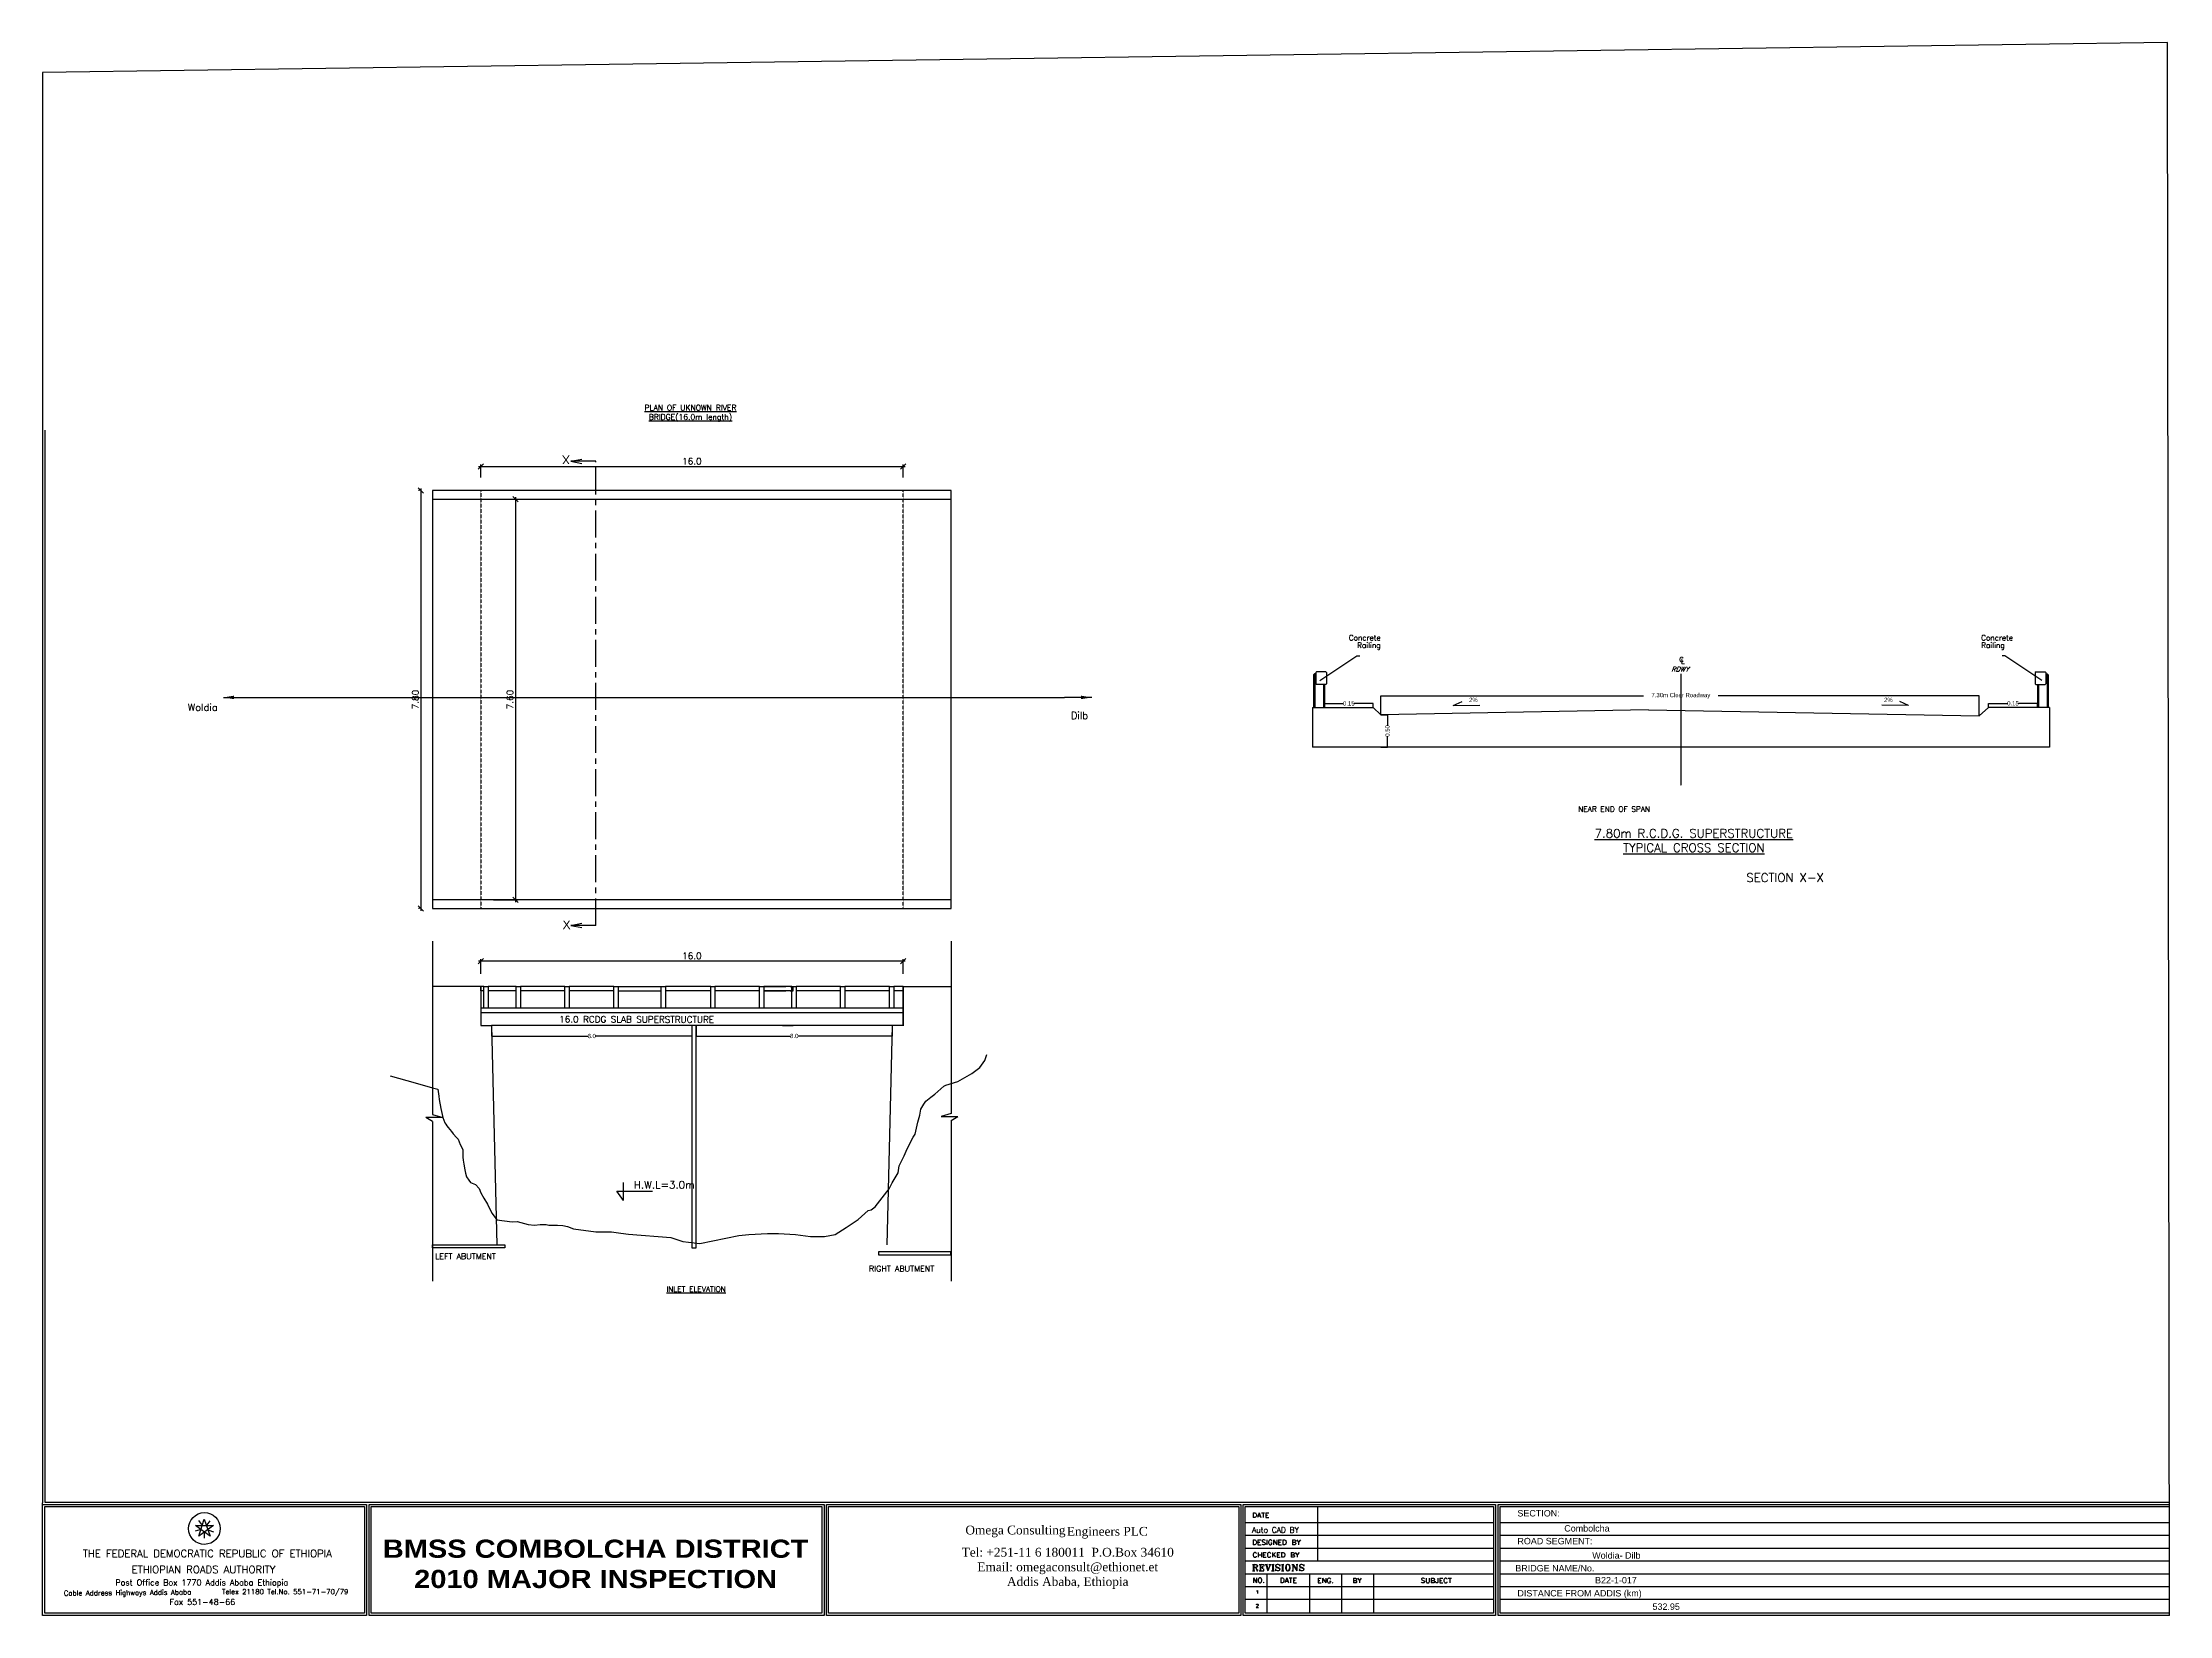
# Model space of a CAD drawing. Header units: inches. Extents: x 18 to 98726, y 4 to 73009.
import ezdxf
from ezdxf.enums import TextEntityAlignment as Align

# ---------------------------------------------------------------- set-up
doc = ezdxf.new("R2010")
doc.units = ezdxf.units.IN
doc.header["$MEASUREMENT"] = 0
doc.linetypes.add('CENTER', pattern=[2, 1.25, -0.25, 0.25, -0.25])
doc.linetypes.add('DASHED', pattern=[0.75, 0.5, -0.25])
for name, color, linetype in [('-25', 7, 'Continuous'), ('Conc surface', 2, 'Continuous'), ('CONCRETE', 2, 'Continuous'), ('Dim', 9, 'Continuous'), ('divsion', 3, 'Continuous'), ('Mas surface', 4, 'Continuous'), ('MISCELANEOUS', 7, 'Continuous'), ('Text', 3, 'Continuous'), ('TITLE BLOCK', 7, 'Continuous'), ('WALL', 2, 'Continuous')]:
    doc.layers.add(name, color=color, linetype=linetype)
doc.styles.add('30', font='ROMANT.SHX', dxfattribs={"height": 4})
doc.styles.add('50', font='romanc.shx')
doc.styles.add('ARIAL', font='arial.ttf', dxfattribs={"height": 15})
doc.styles.add('Logo', font='')
doc.styles.add('SIM_E25', font='simplex.shx')
doc.styles.add('T-25-100', font='romans.shx', dxfattribs={"height": 0.25})
doc.styles.add('Text100-2.25', font='romans.shx')
doc.styles.add('Text200-2.25', font='romans.shx')
doc.styles.add('Text200-3.0', font='romanc.shx')
doc.styles.add('Text50-2.0', font='romans.shx')
doc.styles.add('TIM2_5', font='times.ttf', dxfattribs={"height": 0.3})
doc.styles.get('Logo').set_extended_font_data('Arial Black')
doc.dimstyles.new('Dim100', dxfattribs={"dimtxt": 300, "dimasz": 250, "dimexe": 100, "dimexo": 600, "dimgap": 100, "dimtad": 1, "dimdec": 0, "dimzin": 0, "dimdsep": 46, "dimtxsty": 'Text100-2.25', "dimblk": 'OBLIQUE', "dimcen": 100, "dimdle": 100, "dimclrd": 256, "dimclre": 256, "dimclrt": 3, "dimadec": 0, "dimazin": 0, "dimtfac": 1, "dimtdec": 0, "dimtofl": 0, "dimtmove": 0, "dimatfit": 3, "dimfxl": 1, "dimtolj": 1, "dimtzin": 0, "dimarcsym": 0})
doc.dimstyles.new('Dim50', dxfattribs={"dimtxt": 300, "dimasz": 150, "dimexe": 150, "dimexo": 150, "dimgap": 75, "dimtad": 1, "dimdec": 0, "dimlfac": 0.5, "dimzin": 0, "dimdsep": 46, "dimtxsty": 'Text50-2.0', "dimblk": 'OBLIQUE', "dimcen": 100, "dimdle": 150, "dimclrd": 256, "dimclre": 256, "dimclrt": 3, "dimadec": 0, "dimazin": 0, "dimtfac": 1, "dimtdec": 0, "dimtofl": 0, "dimtmove": 0, "dimatfit": 3, "dimfxl": 1, "dimtolj": 1, "dimtzin": 0, "dimarcsym": 0})
doc.dimstyles.get("Standard").update_dxf_attribs({"dimtxt": 200, "dimasz": 0.18, "dimexe": 0.18, "dimexo": 0.0625, "dimgap": 0.09, "dimtad": 0, "dimdec": 4, "dimzin": 0, "dimdsep": 46, "dimtxsty": 'Standard', "dimcen": 0.09, "dimadec": 0, "dimazin": 0, "dimtfac": 1, "dimtdec": 4, "dimtofl": 0, "dimtmove": 0, "dimatfit": 3, "dimfxl": 1, "dimtolj": 1, "dimtzin": 0, "dimarcsym": 0})

msp = doc.modelspace()

# ---------------------------------------------------------------- texts
at = {"layer": '-25', "color": 7, "style": 'TIM2_5'}
for s, p in [('Omega Consulting', (42847.08671, 3764.57172)), ('Engineers PLC', (47554.53536, 3705.53946))]:
    msp.add_text(s, height=408.7255509, dxfattribs=at).set_placement(p)
at = {"layer": '-25', "color": 7, "insert": (47596.24094, 3143.68627), "char_height": 408.7255509, "width": 9736.0049472, "attachment_point": 2, "style": 'TIM2_5'}
msp.add_mtext('Tel: +251-11 6 180011  P.O.Box 34610\\PEmail: omegaconsult@ethionet.et \\PAddis Ababa, Ethiopia', dxfattribs=at)
at = {"style": 'ARIAL'}
for s, height, p in [('SECTION:', 297.335358, (68465.12415, 4598.46557)), ('Combolcha', 297.335358, (70640.5167, 3898.01301)), ('ROAD SEGMENT:', 297.3353577, (68465.12415, 3307.78247)), ('BRIDGE NAME/No.', 297.3353577, (68368.6386, 2046.84746)), ('Woldia- Dilb', 297.3353577, (71937.35917, 2641.18022)), ('DISTANCE FROM ADDIS (km)', 297.3353577, (68465.12415, 886.81575)), ('B22-1-017', 297.335358, (72067.84449, 1490.80245)), ('532.95', 297.335358, (74733.45713, 263.95657))]:
    msp.add_text(s, height=height, dxfattribs=at).set_placement(p)
at = {"char_height": 200, "width": 939.5131457}
for insert, attachment_point in [((66222.92207, 42601.12876), 1), ((85881.28172, 42601.12876), 3)]:
    msp.add_mtext('2%', dxfattribs=dict(at, insert=insert, attachment_point=attachment_point))
at = {"layer": 'Dim', "color": 3, "insert": (27590.29232, 27669.14148), "char_height": 300, "attachment_point": 5, "rotation": 359.8783838061, "style": 'Text200-2.25'}
msp.add_mtext('16.0 RCDG SLAB SUPERSTRUCTURE', dxfattribs=at)
at = {"layer": 'divsion', "style": '30', "width": 1}
for s, p in [('THE FEDERAL DEMOCRATIC REPUBLIC OF ETHIOPIA', (7668.41584, 2878.28808)), ('ETHIOPIAN ROADS AUTHORITY', (7488.83989, 2135.86928))]:
    msp.add_text(s, height=343.6965625, dxfattribs=at).set_placement(p, align=Align.MIDDLE)
at = {"layer": 'divsion', "color": 3, "style": '50', "oblique": 360, "width": 1}
msp.add_text('Cable Address Highways Addis Ababa', height=235.160806, rotation=0.5000018067, dxfattribs=at).set_placement((3963.82238, 1030.53951), align=Align.MIDDLE)
msp.add_text('Post Office Box 1770 Addis Ababa Ethiopia', height=271.3393915, dxfattribs=at).set_placement((7408.54591, 1496.14074), align=Align.MIDDLE)
at = {"layer": 'divsion', "color": 3, "style": '50', "width": 1}
for s, height, p in [('Telex 21180 Tel.No. 551-71-70/79', 235.160806, (11279.24002, 1089.74207)), ('Fax 551-48-66', 271.3393915, (7436.40841, 630.69117))]:
    msp.add_text(s, height=height, dxfattribs=at).set_placement(p, align=Align.MIDDLE)
at = {"layer": 'Text', "style": 'SIM_E25'}
for s, p in [('C', (75980.78477, 44260.2446)), ('L', (76060.13965, 44176.85526))]:
    msp.add_text(s, height=225, dxfattribs=at).set_placement(p)
at = {"layer": 'Text', "style": 'SIM_E25', "oblique": 20}
msp.add_text('RDWY', height=225, dxfattribs=at).set_placement((75602.00894, 43810.72909))
at = {"layer": 'Text', "color": 3}
for s, height, style, p in [('Woldia', 335.3805, 'Text200-3.0', (6756.66944, 41985.8783)), ('Dilb', 335.3805, 'Text200-3.0', (47737.59826, 41606.28366, 0)), ('LEFT ABUTMENT', 270, 'Text100-2.25', (18233.68411, 16539.98669)), ('RIGHT ABUTMENT', 270, 'Text100-2.25', (38369.61289, 15965.59297))]:
    msp.add_text(s, height=height, dxfattribs=dict(at, style=style)).set_placement(p)
at = {"layer": 'Text', "color": 3, "attachment_point": 2, "style": 'Text200-2.25'}
for s, insert, char_height, width in [('{\\H0.6453x;\\LPLAN OF UKNOWN RIVER \\PBRIDGE(16.0m length)}', (30087.86336, 56189.61869), 400, 9733.5944719), ('{\\Fromanc|c0;NEAR END OF SPAN}', (72953.73113, 37555.78595), 250, 11086.9563408), ('{\\Fromanc|c0;\\L7.80m R.C.D.G. SUPERSTRUCTURE\\PTYPICAL CROSS SECTION}', (76652.80973, 36503.50431), 400, 13050.0823387), ('{\\Fromanc|c0;SECTION X-X}', (80888.97647, 34450.77515), 400, 11086.9563408), ('{\\fArial|b0|i0|c0|p34;X}', (24337.79399, 32255.12869), 400, 8803.2697588), ('H.W.L=3.0m', (28873.13024, 20164.59374, 0), 350, 4941.7983673), ('{\\H0.625x;\\LINLET ELEVATION\\P\\H0.8x;\\l  }', (30349.69587, 15277.22958), 400, 9851.0003365)]:
    msp.add_mtext(s, dxfattribs=dict(at, insert=insert, char_height=char_height, width=width))
at = {"layer": 'Text', "color": 3, "extrusion": (0, 0, -1), "insert": (24307.59047, 53446.29861), "char_height": 400, "width": 8803.2697588, "attachment_point": 2, "text_direction": (1, 0, 0), "style": 'Text200-2.25'}
msp.add_mtext('{\\fArial|b0|i0|c0|p34;X}', dxfattribs=at)
at = {"layer": 'Text', "char_height": 250, "style": 'SIM_E25'}
for s, insert, attachment_point in [('Concrete', (62117.81819, 45507.31612), 3), ('Concrete', (89986.3856, 45507.31612), 1), ('Railing', (62117.81819, 45158.37404), 3), ('Railing', (89986.3856, 45158.37404), 1)]:
    msp.add_mtext(s, dxfattribs=dict(at, insert=insert, attachment_point=attachment_point))
at = {"layer": 'TITLE BLOCK', "style": 'T-25-100'}
msp.add_text('Auto CAD BY', height=254.3842045, rotation=359.9999999917, dxfattribs=at).set_placement((56150.72918, 3845.61941))
at = {"layer": 'TITLE BLOCK', "color": 5, "insert": (25685.0014, 4928.01536), "char_height": 842.4501801, "width": 63869.7437933, "attachment_point": 2, "style": 'Logo'}
msp.add_mtext('\\PBMSS COMBOLCHA DISTRICT\\P2010 MAJOR INSPECTION \\P ', dxfattribs=at)

# ---------------------------------------------------------------- blocks, each defined once
blk = doc.blocks.new('_Oblique')
at = {"color": 0, "lineweight": -2}
blk.add_line((-0.5, -0.5), (0.5, 0.5), dxfattribs=at)
blk = doc.blocks.new('*D21')
at = {"layer": 'Defpoints', "color": 0, "ltscale": 10}
for p in [(20354, 30367), (20354, 29189, 0), (39954, 29189, 0)]:
    blk.add_point(p, dxfattribs=at)
at = {"layer": 'Dim', "lineweight": -2, "ltscale": 10}
for p, q in [((40054, 30367), (20254, 30367)), ((20354, 29789), (20354, 30467)), ((39954, 29789), (39954, 30467))]:
    blk.add_line(p, q, dxfattribs=at)
at = {"layer": 'Dim', "lineweight": -2, "ltscale": 10, "xscale": 250, "yscale": 250, "zscale": 250, "rotation": 180}
blk.add_blockref('_Oblique', (20354, 30367), dxfattribs=at)
at = {"layer": 'Dim', "lineweight": -2, "ltscale": 10, "xscale": 250, "yscale": 250, "zscale": 250}
blk.add_blockref('_Oblique', (39954, 30367), dxfattribs=at)
at = {"layer": 'Dim', "color": 3, "ltscale": 10, "insert": (30154, 30617), "char_height": 300, "attachment_point": 5, "style": 'Text100-2.25'}
blk.add_mtext('\\A1;16.0', dxfattribs=at)
blk = doc.blocks.new('*D12')
at = {"layer": 'Defpoints', "color": 0, "ltscale": 10}
for p in [(39954, 53325), (20354, 52213), (39954, 52215, 0)]:
    blk.add_point(p, dxfattribs=at)
at = {"layer": 'Dim', "lineweight": -2, "ltscale": 10}
for p, q in [((20254, 53325), (40054, 53325)), ((20354, 52813), (20354, 53425)), ((39954, 52815), (39954, 53425))]:
    blk.add_line(p, q, dxfattribs=at)
at = {"layer": 'Dim', "lineweight": -2, "ltscale": 10, "xscale": 250, "yscale": 250, "zscale": 250, "rotation": 180}
blk.add_blockref('_Oblique', (20354, 53325), dxfattribs=at)
at = {"layer": 'Dim', "lineweight": -2, "ltscale": 10, "xscale": 250, "yscale": 250, "zscale": 250}
blk.add_blockref('_Oblique', (39954, 53325), dxfattribs=at)
at = {"layer": 'Dim', "color": 3, "ltscale": 10, "insert": (30154, 53575), "char_height": 300, "attachment_point": 5, "style": 'Text100-2.25'}
blk.add_mtext('\\A1;16.0', dxfattribs=at)
blk = doc.blocks.new('*D13')
at = {"layer": 'Defpoints', "color": 0, "ltscale": 10}
for p in [(20354, 51813), (20354, 33213), (21962, 33213)]:
    blk.add_point(p, dxfattribs=at)
at = {"layer": 'Dim', "lineweight": -2, "ltscale": 10}
for p, q in [((20954, 51813), (22062, 51813)), ((21962, 51913), (21962, 33113)), ((20954, 33213), (22062, 33213))]:
    blk.add_line(p, q, dxfattribs=at)
at = {"layer": 'Dim', "lineweight": -2, "ltscale": 10, "xscale": 250, "yscale": 250, "zscale": 250}
for p, rotation in [((21962, 51813), 90), ((21962, 33213), 270)]:
    blk.add_blockref('_Oblique', p, dxfattribs=dict(at, rotation=rotation))
at = {"layer": 'Dim', "color": 3, "ltscale": 10, "insert": (21712, 42513), "char_height": 300, "attachment_point": 5, "rotation": 90, "style": 'Text100-2.25'}
blk.add_mtext('\\A1;7.60', dxfattribs=at)
blk = doc.blocks.new('*D14')
at = {"layer": 'Defpoints', "color": 0, "ltscale": 10}
for p in [(18115, 52213), (17570, 32813), (18115, 32813, 0)]:
    blk.add_point(p, dxfattribs=at)
at = {"layer": 'Dim', "lineweight": -2, "ltscale": 10}
for p, q in [((17515, 52213), (17470, 52213)), ((17570, 52313), (17570, 32713)), ((17515, 32813), (17470, 32813))]:
    blk.add_line(p, q, dxfattribs=at)
at = {"layer": 'Dim', "lineweight": -2, "ltscale": 10, "xscale": 250, "yscale": 250, "zscale": 250}
for p, rotation in [((17570, 52213), 90), ((17570, 32813), 270)]:
    blk.add_blockref('_Oblique', p, dxfattribs=dict(at, rotation=rotation))
at = {"layer": 'Dim', "color": 3, "ltscale": 10, "insert": (17320, 42513), "char_height": 300, "attachment_point": 5, "rotation": 90, "style": 'Text100-2.25'}
blk.add_mtext('\\A1;7.80', dxfattribs=at)
blk = doc.blocks.new('*D15')
at = {"color": 0, "lineweight": -2}
for p, q in [((20854, 27385), (20854, 26896)), ((20854, 26897), (25321, 26897)), ((30154, 26897), (25688, 26897)), ((30154, 27385), (30154, 26896))]:
    blk.add_line(p, q, dxfattribs=at)
at = {"color": 0}
for points in [[(20854, 26897), (20854, 26897), (20854, 26897)], [(30154, 26897), (30154, 26897), (30154, 26897)]]:
    blk.add_solid(points, dxfattribs=at)
at = {"layer": 'Defpoints', "color": 0}
for p in [(20854, 27385), (30154, 27385), (30154, 26897)]:
    blk.add_point(p, dxfattribs=at)
at = {"color": 0, "insert": (25504, 26897), "char_height": 200, "attachment_point": 5}
blk.add_mtext('\\A1;8.0', dxfattribs=at)
blk = doc.blocks.new('*D16')
at = {"color": 0, "lineweight": -2}
for p, q in [((30354, 27385), (30354, 26898)), ((30354, 26898), (34721, 26898)), ((39454, 26898), (35088, 26898)), ((39454, 27385), (39454, 26898))]:
    blk.add_line(p, q, dxfattribs=at)
at = {"color": 0}
for points in [[(30354, 26898), (30354, 26898), (30354, 26898)], [(39454, 26898), (39454, 26898), (39454, 26898)]]:
    blk.add_solid(points, dxfattribs=at)
at = {"layer": 'Defpoints', "color": 0}
for p in [(30354, 27385), (39454, 27385, 0), (39454, 26898)]:
    blk.add_point(p, dxfattribs=at)
at = {"color": 0, "insert": (34904, 26898), "char_height": 200, "attachment_point": 5}
blk.add_mtext('\\A1;8.0', dxfattribs=at)
blk = doc.blocks.new('*D17')
at = {"color": 0, "lineweight": -2}
for p, q in [((62120, 41808), (62120, 42693)), ((62120, 42693), (74319, 42693)), ((89896, 42693), (77786, 42693)), ((89897, 41754), (89897, 42693))]:
    blk.add_line(p, q, dxfattribs=at)
at = {"color": 0}
for points in [[(62120, 42693), (62120, 42693), (62120, 42693)], [(89896, 42693), (89896, 42693), (89897, 42693)]]:
    blk.add_solid(points, dxfattribs=at)
at = {"layer": 'Defpoints', "color": 0}
for p in [(89897, 42693), (62120, 41808), (89897, 41754)]:
    blk.add_point(p, dxfattribs=at)
at = {"color": 0, "insert": (76052, 42693), "char_height": 200, "attachment_point": 5}
blk.add_mtext('\\A1;7.30m Clear Roadway', dxfattribs=at)
blk = doc.blocks.new('*D18')
at = {"color": 0, "lineweight": -2}
for p, q in [((62120, 41808), (62431, 41808)), ((62431, 41807), (62431, 41326)), ((62431, 40311), (62431, 40792)), ((62120, 40311), (62431, 40311))]:
    blk.add_line(p, q, dxfattribs=at)
at = {"color": 0}
for points in [[(62431, 41807), (62431, 41807), (62431, 41808)], [(62431, 40311), (62431, 40311), (62431, 40311)]]:
    blk.add_solid(points, dxfattribs=at)
at = {"layer": 'Defpoints', "color": 0}
for p in [(62120, 41808), (62120, 40311), (62431, 40311)]:
    blk.add_point(p, dxfattribs=at)
at = {"color": 0, "insert": (62431, 41059), "char_height": 200, "attachment_point": 5, "rotation": 90}
blk.add_mtext('\\A1;0.50', dxfattribs=at)
blk = doc.blocks.new('*D19')
at = {"color": 0, "lineweight": -2}
for p, q in [((59508, 42152), (59508, 42335)), ((59509, 42335), (60391, 42335)), ((61774, 42335), (60892, 42335)), ((61775, 42143), (61775, 42335))]:
    blk.add_line(p, q, dxfattribs=at)
at = {"color": 0}
for points in [[(59509, 42335), (59509, 42335), (59508, 42335)], [(61774, 42335), (61774, 42335), (61775, 42335)]]:
    blk.add_solid(points, dxfattribs=at)
at = {"layer": 'Defpoints', "color": 0}
for p in [(59508, 42152), (61775, 42335), (61775, 42143)]:
    blk.add_point(p, dxfattribs=at)
at = {"color": 0, "insert": (60641, 42335), "char_height": 200, "attachment_point": 5}
blk.add_mtext('\\A1;0.15', dxfattribs=at)
blk = doc.blocks.new('*D20')
at = {"color": 0, "lineweight": -2}
for p, q in [((90330, 42143), (90330, 42338)), ((90330, 42338), (91213, 42338)), ((92596, 42338), (91713, 42338)), ((92596, 42152), (92596, 42338))]:
    blk.add_line(p, q, dxfattribs=at)
at = {"color": 0}
for points in [[(90330, 42338), (90330, 42338), (90330, 42338)], [(92596, 42338), (92596, 42338), (92596, 42338)]]:
    blk.add_solid(points, dxfattribs=at)
at = {"layer": 'Defpoints', "color": 0}
for p in [(90330, 42338), (90330, 42143), (92596, 42152)]:
    blk.add_point(p, dxfattribs=at)
at = {"color": 0, "insert": (91463, 42338), "char_height": 200, "attachment_point": 5}
blk.add_mtext('\\A1;0.15', dxfattribs=at)

# ---------------------------------------------------------------- dimensions: what is measured, and where the dimension line sits
for base, p1, p2, text, picture, middle in [((61774.62119, 42334.76434), (59508.32408, 42152.02401), (61774.62119, 42142.82009), '0.15', '*D19', (60641.47263, 42334.76434)), ((90329.5826, 42338.17625), (92595.87971, 42152.02401), (90329.5826, 42142.82009), '0.15', '*D20', (91462.73116, 42338.17625)), ((30154.2245, 26896.64037), (20854.04162, 27384.92715), (30154.2245, 27384.92715), '8.0', '*D15', (25504.13306, 26896.64037)), ((39454.04162, 26898.13544), (30354.2245, 27384.92715), (39454.04162, 27384.92715, 0), '8.0', '*D16', (34904.13306, 26898.13544))]:
    dim = msp.add_linear_dim(base=base, p1=p1, p2=p2, text=text, dimstyle='Standard')
    dim.commit()
    dim.dimension.update_dxf_attribs({"geometry": picture, "text_midpoint": middle})
dim = msp.add_linear_dim(base=(89896.59025, 42692.5878), p1=(62119.75733, 41807.59493), p2=(89896.59025, 41753.98863), text='7.30m Clear Roadway', dimstyle='Standard')
dim.commit()
dim.dimension.update_dxf_attribs({"geometry": '*D17', "text_midpoint": (76052.1019, 42692.5878), "dimtype": 160})
dim = msp.add_linear_dim(base=(62430.55947, 40310.63967), p1=(62119.75733, 41807.59493), p2=(62119.75733, 40310.63967), angle=90, text='0.50', dimstyle='Standard')
dim.commit()
dim.dimension.update_dxf_attribs({"geometry": '*D18', "text_midpoint": (62430.55947, 41059.1173)})
at = {"layer": 'Dim', "ltscale": 10}
for base, p1, p2, picture, middle in [((39954.04162, 53324.73887), (20354.04162, 52213.12176), (39954.04162, 52214.69624, 0), '*D12', (30154.04162, 53574.73887)), ((20354.04162, 30367.17219, 0), (39954.04162, 29188.81856, 0), (20354.04162, 29188.81815), '*D21', (30154.04162, 30617.17219, 0))]:
    dim = msp.add_linear_dim(base=base, p1=p1, p2=p2, text='16.0', dimstyle='Dim100', dxfattribs=at)
    dim.commit()
    dim.dimension.update_dxf_attribs({"geometry": picture, "text_midpoint": middle})
for base, p1, p2, text, picture, middle in [((17570.14095, 32812.94192), (18115.29757, 52212.94192), (18115.29757, 32812.94192, 0), '7.80', '*D14', (17320.14095, 42512.94192)), ((21961.62299, 33212.94192), (20354.04162, 51812.94192), (20354.04162, 33212.94192), '7.60', '*D13', (21711.62299, 42512.94192))]:
    dim = msp.add_linear_dim(base=base, p1=p1, p2=p2, angle=90, text=text, dimstyle='Dim100', dxfattribs=at)
    dim.commit()
    dim.dimension.update_dxf_attribs({"geometry": picture, "text_midpoint": middle})

# ---------------------------------------------------------------- linework, layer by layer
at = {"color": 6, "linetype": 'DASHED'}
msp.add_line((76052.1019, 43714.52302), (76052.1019, 38528.31854), dxfattribs=at)
at = {"color": 2}
for p, q in [((58952.1019, 42142.82009), (61774.62119, 42142.82009)), ((58952.1019, 42142.75759), (58952.1019, 40310.63967)), ((61774.62119, 42142.82009), (62119.75733, 41807.59493)), ((90329.5826, 42142.82009), (89896.59025, 41753.98863)), ((93152.1019, 42142.82009), (90329.5826, 42142.82009)), ((93152.1019, 42142.82009), (93152.1019, 40310.63967)), ((93152.1019, 40310.63967), (58952.1019, 40310.63967))]:
    msp.add_line(p, q, dxfattribs=at)
for p, q in [((65486.69287, 42233.89575), (65898.98624, 42422.34763)), ((65486.69287, 42233.89575), (66727.29082, 42256.73249)), ((86617.51092, 42233.89575), (85376.91298, 42256.73249)), ((86617.51092, 42233.89575), (86205.21755, 42422.34763))]:
    msp.add_line(p, q)
at = {"color": 1}
for p, q in [((30154.2245, 27384.92715), (30154.2245, 17059.26236)), ((30354.2245, 17059.26236), (30354.2245, 27384.92715)), ((30154.2245, 17059.26236), (30354.2245, 17059.26236))]:
    msp.add_line(p, q, dxfattribs=at)
at = {"layer": 'Conc surface'}
for p, q in [((20492.20504, 29188.81833), (20354.04162, 29188.81815)), ((20354.04162, 28990.83206), (20354.04162, 29188.81815)), ((20492.20504, 28990.83206), (20354.04162, 28990.83206)), ((21992.36089, 29188.81833), (20691.80179, 29188.81833)), ((21992.36089, 28990.83206), (20691.80179, 28990.83206)), ((24259.43882, 29188.81833), (22191.95764, 29188.81833)), ((24259.43882, 28990.83206), (22191.95764, 28990.83206)), ((26525.51674, 29188.81833, 0), (24459.03557, 29188.81833, 0)), ((26525.51674, 28990.83206, 0), (24459.03557, 28990.83206, 0)), ((26725.11349, 29188.81833, 0), (28724.78544, 29188.81833, 0)), ((26725.11349, 28990.83206, 0), (28724.78544, 28990.83206, 0)), ((31024.86337, 29188.81833, 0), (28924.38219, 29188.81833, 0)), ((31024.86337, 28990.83206, 0), (28924.38219, 28990.83206, 0)), ((33291.94129, 29188.81833, 0), (31224.46012, 29188.81833, 0)), ((33291.94129, 28990.83206, 0), (31224.46012, 28990.83206, 0)), ((33286.77891, 29188.81833), (33148.61548, 29188.81815)), ((33286.77891, 28990.83206), (33148.61548, 28990.83206)), ((34786.93476, 29188.81833), (33486.37566, 29188.81833)), ((34786.93476, 28990.83206), (33486.37566, 28990.83206)), ((33491.53804, 29188.81833, 0), (34515.99859, 29188.81833, 0)), ((33491.53804, 28990.83206, 0), (34515.99859, 28990.83206, 0)), ((34715.59534, 29188.81833, 0), (34853.75876, 29188.81815, 0)), ((34715.59534, 28990.83206), (34853.75876, 28990.83206, 0)), ((34853.75876, 28990.83206, 0), (34853.75876, 29188.81815, 0)), ((37054.01268, 29188.81833), (34986.53151, 29188.81833)), ((37054.01268, 28990.83206), (34986.53151, 28990.83206)), ((39320.09061, 29188.81833, 0), (37253.60943, 29188.81833, 0)), ((39320.09061, 28990.83206, 0), (37253.60943, 28990.83206, 0)), ((39954.04162, 29188.81856, 0), (39519.68736, 29188.81833, 0)), ((39954.04162, 28990.83224, 0), (39519.68736, 28990.83224, 0))]:
    msp.add_line(p, q, dxfattribs=at)
at = {"layer": 'Conc surface', "color": 1}
for p, q in [((20354.04162, 27984.77398), (20354.04162, 27384.92715)), ((20354.04162, 27984.77398), (20354.04162, 27384.92715)), ((39954.04162, 27384.92715, 0), (20854.04162, 27384.92715))]:
    msp.add_line(p, q, dxfattribs=at)
at = {"layer": 'Conc surface', "elevation": 0}
for points in [[(20492.20504, 29188.81833), (20691.80179, 29188.81833), (20691.80179, 28184.77398), (20492.20504, 28184.77398)], [(21992.36089, 29188.81833), (22191.95764, 29188.81833), (22191.95764, 28184.77398), (21992.36089, 28184.77398)], [(24259.43882, 29188.81833), (24459.03557, 29188.81833), (24459.03557, 28184.77398), (24259.43882, 28184.77398)], [(26525.51674, 29188.81833), (26725.11349, 29188.81833), (26725.11349, 28184.77398), (26525.51674, 28184.77398)], [(28724.78544, 29188.81833), (28924.38219, 29188.81833), (28924.38219, 28184.77398), (28724.78544, 28184.77398)], [(31024.86337, 29188.81833), (31224.46012, 29188.81833), (31224.46012, 28184.77398), (31024.86337, 28184.77398)], [(33286.77891, 29188.81833), (33486.37566, 29188.81833), (33486.37566, 28184.77398), (33286.77891, 28184.77398)], [(33291.94129, 29188.81833), (33491.53804, 29188.81833), (33491.53804, 28184.77398), (33291.94129, 28184.77398)], [(34786.93476, 29188.81833), (34986.53151, 29188.81833), (34986.53151, 28184.77398), (34786.93476, 28184.77398)], [(37054.01268, 29188.81833), (37253.60943, 29188.81833), (37253.60943, 28184.77398), (37054.01268, 28184.77398)], [(39320.09061, 29188.81833), (39519.68736, 29188.81833), (39519.68736, 28184.77398), (39320.09061, 28184.77398)]]:
    msp.add_lwpolyline(points, close=True, dxfattribs=at)
at = {"layer": 'CONCRETE'}
for q in [(62119.75733, 41807.59493), (89896.59025, 41753.98863)]:
    msp.add_line((74552.1019, 42036.44765), q, dxfattribs=at)
at = {"layer": 'Dim', "color": 1, "ltscale": 10}
for p, q in [((42192.78566, 52214.87609, 0), (18115.29757, 52212.94192)), ((18115.29757, 52212.94192, 0), (18115.29757, 32812.94192, 0)), ((42192.78566, 32812.94192, 0), (42192.78566, 52214.87609, 0)), ((9460.88211, 42612.94192, 0), (47439.58409, 42612.94192, 0)), ((18115.29757, 32812.94192, 0), (42192.78566, 32812.94192, 0)), ((39954.04162, 28184.77398), (20354.04162, 28184.77398)), ((20354.04162, 27984.77398), (39954.04162, 27984.77398))]:
    msp.add_line(p, q, dxfattribs=at)
at = {"layer": 'Dim', "color": 3, "ltscale": 10}
for p, q in [((18115.29757, 51812.94192), (39954.04162, 51812.94192, 0)), ((42192.78566, 33212.94192), (18115.29757, 33212.94192))]:
    msp.add_line(p, q, dxfattribs=at)
at = {"layer": 'Dim', "color": 3, "linetype": 'DASHED', "ltscale": 10}
for p, q in [((20354.04162, 52213.12176), (20354.04162, 32812.94192)), ((39954.04162, 32812.94192, 0), (39954.04162, 52214.69624, 0))]:
    msp.add_line(p, q, dxfattribs=at)
at = {"layer": 'Dim', "ltscale": 10}
for p, q in [((39954.04162, 51812.94192, 0), (42192.78566, 51812.94192)), ((20354.04162, 28184.77398), (20354.04162, 27984.77398)), ((39954.04162, 27984.77398), (39954.04162, 28184.77398))]:
    msp.add_line(p, q, dxfattribs=at)
msp.add_lwpolyline([(16156.40925, 25043.83544), (17304.17549, 24720.88904), (18115.29757, 24492.66403), (18361.57387, 24423.36939), (18403.44472, 24107.29104), (18424.74492, 23946.49815), (18424.74492, 23946.49815), (18500.43916, 23525.98768), (18500.43916, 23525.98768), (18588.52364, 23121.99639), (18588.52364, 23121.99639), (18691.47406, 22871.27674), (18726.98058, 22812.16684), (18782.2125, 22721.5319), (18841.3899, 22650.60008), (18995.25039, 22473.27039), (19074.15359, 22362.93214), (19074.15359, 22362.93214), (19235.90466, 22181.66191), (19302.97222, 22102.84872), (19394.63881, 21863.03341), (19394.63881, 21863.03341), (19519.02416, 21625.84105), (19519.02416, 21625.84105), (19530.33195, 21411.23863), (19530.33195, 21275.70004), (19541.63934, 21128.86674), (19541.63934, 21128.86674), (19564.25493, 20948.14879), (19564.25493, 20948.14879), (19620.79391, 20688.36667), (19620.79391, 20688.36667), (19653.35103, 20538.77508), (19691.62503, 20362.91588), (19801.71784, 20213.98212), (19883.6774, 20103.10707), (19883.6774, 20103.10707), (20107.02711, 20010.67441), (20107.02711, 20010.67441), (20276.64323, 19818.66158), (20355.7974, 19615.35387), (20502.79793, 19366.86663), (20661.10667, 19095.7898), (20762.87643, 18892.48208), (20887.26137, 18655.28973), (21095.31989, 18361.02052), (21814.49698, 18271.26407), (22040.65168, 18282.55895), (22549.50046, 18147.02053), (22843.50194, 18124.43077), (23114.88782, 18147.02053), (23386.2737, 18147.02053), (23521.96685, 18113.13589), (23589.81322, 18113.13589), (23917.73808, 18113.13589), (24166.50837, 18101.841), (24381.35568, 18056.66148), (24652.74157, 17955.0077), (25693.05432, 17808.17424), (26077.51776, 17808.17424), (26428.05781, 17808.17424), (26857.75243, 17751.69999), (27208.29248, 17706.52046), (29183.36319, 17545.31309), (29738.04795, 17360.62871), (30523.85115, 17268.2866), (32326.57599, 17637.6552), (32788.81329, 17683.82642), (33667.06353, 17729.99747), (34175.52435, 17729.99747), (34961.32755, 17683.82642), (35654.68329, 17591.48414), (36301.81551, 17591.48414), (36810.27633, 17683.82642), (37318.73715, 18007.02396), (37873.4219, 18376.39256), (38335.65879, 18791.93237), (38474.33018, 18838.10343), (38659.22469, 18976.61659), (39306.35691, 19807.69605), (39445.02789, 20084.72254), (39722.37027, 20546.43341), (39768.5942, 20869.63096), (39861.04125, 21054.31534), (39999.71265, 21331.34183), (40138.38363, 21654.53937), (40415.72601, 22208.59235), (40508.17347, 22347.10567), (40646.84445, 22901.15865), (40739.29191, 23224.3562), (40785.51585, 23501.38268), (40924.18683, 23732.23812), (41016.63429, 23870.75128), (41247.75273, 24055.43566), (41432.64765, 24193.94882), (41848.66101, 24563.31759), (41941.10847, 24609.48864), (42495.79323, 24794.17302), (43142.92503, 25163.54162), (43512.71487, 25440.56811), (43743.83331, 25763.76565), (43836.28077, 26040.79214)], dxfattribs=at)
at = {"layer": 'divsion', "color": 5}
for p, q in [((7322.58829, 3978.64182), (7100.45403, 3915.87615)), ((7112.2922, 4172.54127), (7945.99286, 4179.8169)), ((7371.55335, 3987.6121), (7112.2922, 4172.54127)), ((7275.79136, 3683.89382), (7526.4995, 4479.03859)), ((7945.99286, 4179.8169), (7275.79136, 3683.89382)), ((7275.79136, 3683.89382), (7371.55335, 3987.6121)), ((7407.07524, 4219.11689), (7278.73828, 4410.98347)), ((7531.78555, 3873.31958), (7371.55335, 3987.6121)), ((7526.4995, 4479.03859), (7791.04671, 3688.39041)), ((7661.88851, 4213.07591), (7804.70617, 4394.42164)), ((7734.88483, 3968.8673), (7951.48796, 3889.07855)), ((7525.18576, 3823.97907), (7516.23619, 3593.32117)), ((7791.04671, 3688.39041), (7531.78555, 3873.31958))]:
    msp.add_line(p, q, dxfattribs=at)
msp.add_ellipse((7530.32453, 4040.7362), major_axis=(-6.42099, 735.77211), ratio=0.9999999689, start_param=-1.5707962983, end_param=4.7123890089, dxfattribs=at)
at = {"layer": 'Mas surface', "linetype": 'CENTER', "lineweight": 30, "ltscale": 3000}
for p, q in [((24541.06326, 53571.36549), (25046.2359, 53667.38762)), ((25699.9435, 53571.36549), (24541.06326, 53571.36549)), ((24541.06326, 53571.36549), (25046.2359, 53475.34336)), ((24541.06326, 32034.03967), (25046.2359, 32130.0618)), ((25699.9435, 32034.03967), (24541.06326, 32034.03967)), ((24541.06326, 32034.03967), (25046.2359, 31938.01754))]:
    msp.add_line(p, q, dxfattribs=at)
at = {"layer": 'Mas surface', "linetype": 'CENTER', "lineweight": 30, "ltscale": 1000}
msp.add_line((25699.9435, 32034.03967), (25699.9435, 53571.36549), dxfattribs=at)
at = {"layer": 'Mas surface'}
for p, q in [((18115.29757, 31303.49711), (18115.29757, 23258.14132)), ((42192.78566, 31303.49711, 0), (42192.78566, 23301.36628)), ((20354.04162, 29188.81815), (18115.29757, 29188.81833)), ((20354.04162, 29188.81815), (20354.04162, 27384.92715)), ((39954.04162, 29188.81856, 0), (42192.78566, 29188.81874, 0)), ((39954.04162, 29188.81856, 0), (39954.04162, 27369.94058, 0)), ((39954.04162, 27384.92715, 0), (39954.04162, 29188.81815, 0)), ((20354.04162, 27384.92715), (20854.3945, 27384.92715)), ((20854.04162, 27384.92715), (21107.47426, 17205.85573)), ((34353.75876, 27384.92715, 0), (34853.75876, 27384.92715, 0)), ((39454.04162, 27384.92715, 0), (39200.60897, 17205.85573, 0)), ((18588.52364, 23121.99639), (17807.71584, 23121.99639)), ((18115.29757, 22930.76827), (17807.71584, 23121.99639)), ((18115.29757, 23258.14132), (18588.52364, 23121.99639)), ((18115.29757, 22930.76827), (18115.29757, 15524.53111)), ((42192.78566, 23301.36628), (41719.5596, 23165.22136)), ((41719.5596, 23165.22136), (42500.36739, 23165.22136)), ((42192.78566, 22973.99324), (42500.36739, 23165.22136)), ((42192.78566, 22973.99324), (42192.78566, 15524.53111))]:
    msp.add_line(p, q, dxfattribs=at)
at = {"layer": 'MISCELANEOUS'}
for p, q in [((26971.91331, 19270.65713, 0), (26971.91331, 20105.38504, 0)), ((26971.91331, 19270.65713, 0), (26673.46707, 19689.94215, 0)), ((26673.46707, 19689.94215, 0), (28331.65059, 19689.94215, 0))]:
    msp.add_line(p, q, dxfattribs=at)
at = {"layer": 'TITLE BLOCK', "color": 5}
for p, q in [((118.07013, 55012.09067), (118.07013, 5257.97545)), ((118.07013, 5257.97545), (98716.78099, 5257.97545)), ((118.07013, 5057.45248), (14959.71537, 5057.45248)), ((118.07013, 104.16258), (118.07013, 5057.45248)), ((118.07013, 5057.45248), (14959.71537, 5057.45248)), ((118.07013, 104.16258), (118.07013, 5057.45248)), ((14959.71537, 5057.45248), (14959.71537, 104.16258)), ((14959.71537, 5057.45248), (14959.71537, 104.16258)), ((15269.40506, 5057.45248), (36184.60664, 5057.45248)), ((15269.40506, 104.16258), (15269.40506, 5057.45248)), ((36184.60664, 5057.45248), (36184.60664, 104.16258)), ((36494.29634, 5057.45248), (55529.73664, 5057.45248)), ((36494.29634, 104.16258), (36494.29634, 5057.45248)), ((55529.73664, 5057.45248), (55529.73664, 104.16258)), ((55833.66417, 5057.33571), (67353.82539, 5057.33571)), ((55833.66417, 104.04581), (55833.66417, 5057.33571)), ((67353.82539, 5057.33571), (67353.82539, 104.04581)), ((67669.27725, 5057.45248), (98717.12057, 5057.45248)), ((67669.27725, 104.16258), (67669.27725, 5057.45248)), ((14959.71537, 104.16258), (118.07013, 104.16258)), ((14959.71537, 104.16258), (118.07013, 104.16258)), ((14959.71537, 104.16258), (118.07013, 104.16258)), ((36184.60664, 104.16258), (15269.40506, 104.16258)), ((55529.73664, 104.16258), (36494.29634, 104.16258)), ((67353.82539, 104.04581), (55833.66417, 104.04581)), ((98725.50869, 104.16258), (67669.27725, 104.16258))]:
    msp.add_line(p, q, dxfattribs=at)
at = {"layer": 'TITLE BLOCK', "color": 210}
for p, q in [((17.80557, 3.89802), (17.80557, 5237.97844)), ((17.80557, 3.89802), (17.80557, 5237.97844)), ((17.80557, 5157.71705), (15059.97993, 5157.71705)), ((17.80557, 5157.71705), (15059.97993, 5157.71705)), ((15059.97993, 5157.71705), (15059.97993, 3.89802)), ((15059.97993, 5157.71705), (15059.97993, 3.89802)), ((15169.1405, 5157.71705), (36284.87121, 5157.71705)), ((15169.1405, 3.89802), (15169.1405, 5157.71705)), ((36284.87121, 5157.71705), (36284.87121, 3.89802)), ((36394.03178, 5157.71705), (55630.00121, 5157.71705)), ((36394.03178, 3.89802), (36394.03178, 5157.71705)), ((55630.00121, 5157.71705), (55630.00121, 3.89802)), ((55733.39961, 5157.60027), (67454.08995, 5157.60027)), ((55733.39961, 3.78124), (55733.39961, 5157.60027)), ((67454.08995, 5157.60027), (67454.08995, 3.78124)), ((67569.01269, 3.89802), (67569.01269, 5157.71705)), ((67569.01269, 5157.71705), (98716.95077, 5157.71705)), ((15059.97993, 3.89802), (17.80557, 3.89802)), ((15059.97993, 3.89802), (17.80557, 3.89802)), ((36284.87121, 3.89802), (15169.1405, 3.89802)), ((55630.00121, 3.89802), (36394.03178, 3.89802)), ((67454.08995, 3.78124), (55733.39961, 3.78124)), ((98725.67848, 3.89802), (67569.01269, 3.89802))]:
    msp.add_line(p, q, dxfattribs=at)
msp.add_lwpolyline([(98725.67848, 3.89802), (98632.35535, 73008.63801), (17.80557, 71621.22749), (17.80557, 5237.97844)], dxfattribs=at)
at = {"layer": 'TITLE BLOCK', "color": 7}
for points in [[(59206.97905, 2523.63571), (59206.97905, 5057.33571)], [(67353.82539, 4306.49143), (55833.66417, 4306.49143)], [(56200.92345, 4773.61006), (56200.92345, 4549.07748)], [(56200.92345, 4773.61006), (56278.0018, 4773.61006), (56308.16289, 4763.55636), (56331.62152, 4740.09773), (56341.67522, 4719.99034), (56351.72892, 4686.47801), (56351.72892, 4632.85829), (56341.67522, 4602.6972), (56331.62152, 4582.5898), (56308.16289, 4559.13117), (56278.0018, 4549.07748), (56200.92345, 4549.07748)], [(56479.07575, 4773.61006), (56395.29494, 4549.07748)], [(56425.45603, 4622.80459), (56532.69547, 4622.80459)], [(56479.07575, 4773.61006), (56562.85657, 4549.07748)], [(56586.31519, 4773.61006), (56733.76943, 4773.61006)], [(56660.04231, 4773.61006), (56660.04231, 4549.07748)], [(56787.38915, 4773.61006), (56924.78968, 4773.61006)], [(56787.38915, 4773.61006), (56787.38915, 4549.07748)], [(56787.38915, 4666.37062), (56871.16996, 4666.37062)], [(56787.38915, 4549.07748), (56924.78968, 4549.07748)], [(98718.39228, 4306.49143), (67669.27725, 4306.49143)], [(67353.82539, 3713.32326), (55833.66417, 3713.32326)], [(67353.82539, 3116.80387), (55833.66417, 3116.80387)], [(56204.27468, 3508.89808), (56204.27468, 3287.71673)], [(56204.27468, 3508.89808), (56278.0018, 3508.89808), (56308.16289, 3498.84438), (56331.62152, 3478.73699), (56341.67522, 3455.27836), (56351.72892, 3425.11726), (56351.72892, 3371.49754), (56341.67522, 3337.98522), (56331.62152, 3317.87782), (56308.16289, 3297.77043), (56278.0018, 3287.71673), (56204.27468, 3287.71673)], [(56425.45603, 3508.89808), (56425.45603, 3287.71673)], [(56425.45603, 3508.89808), (56566.2078, 3508.89808)], [(56425.45603, 3401.65864), (56512.58808, 3401.65864)], [(56425.45603, 3287.71673), (56566.2078, 3287.71673)], [(56767.28175, 3478.73699), (56747.17436, 3498.84438), (56713.66203, 3508.89808), (56670.09601, 3508.89808), (56639.93492, 3498.84438), (56616.47629, 3478.73699), (56616.47629, 3455.27836), (56629.88122, 3435.17096), (56639.93492, 3425.11726), (56660.04231, 3415.06357), (56723.71573, 3391.60494), (56747.17436, 3381.55124), (56757.22806, 3371.49754), (56767.28175, 3351.39015), (56767.28175, 3317.87782), (56747.17436, 3297.77043), (56713.66203, 3287.71673), (56670.09601, 3287.71673), (56639.93492, 3297.77043), (56616.47629, 3317.87782)], [(56841.00887, 3508.89808), (56841.00887, 3287.71673)], [(57075.59515, 3455.27836), (57065.54145, 3478.73699), (57042.08282, 3498.84438), (57021.97543, 3508.89808), (56978.4094, 3508.89808), (56958.30201, 3498.84438), (56938.19461, 3478.73699), (56924.78968, 3455.27836), (56914.73599, 3425.11726), (56914.73599, 3371.49754), (56924.78968, 3337.98522), (56938.19461, 3317.87782), (56958.30201, 3297.77043), (56978.4094, 3287.71673), (57021.97543, 3287.71673), (57042.08282, 3297.77043), (57065.54145, 3317.87782), (57075.59515, 3337.98522), (57075.59515, 3371.49754)], [(57021.97543, 3371.49754), (57075.59515, 3371.49754)], [(57149.32226, 3508.89808), (57296.7765, 3287.71673)], [(57149.32226, 3508.89808), (57149.32226, 3287.71673)], [(57296.7765, 3508.89808), (57296.7765, 3287.71673)], [(57383.90854, 3508.89808), (57521.30908, 3508.89808)], [(57383.90854, 3508.89808), (57383.90854, 3287.71673)], [(57383.90854, 3401.65864), (57467.68936, 3401.65864)], [(57383.90854, 3287.71673), (57521.30908, 3287.71673)], [(57584.9825, 3508.89808), (57584.9825, 3287.71673)], [(57584.9825, 3508.89808), (57658.70961, 3508.89808), (57692.22194, 3498.84438), (57712.32933, 3478.73699), (57722.38303, 3455.27836), (57732.43673, 3425.11726), (57732.43673, 3371.49754), (57722.38303, 3337.98522), (57712.32933, 3317.87782), (57692.22194, 3297.77043), (57658.70961, 3287.71673), (57584.9825, 3287.71673)], [(58030.69642, 3508.89808), (58127.88217, 3508.89808), (58158.04326, 3498.84438), (58168.09696, 3488.79068), (58181.50189, 3465.33206), (58181.50189, 3445.22466), (58168.09696, 3425.11726), (58158.04326, 3415.06357), (58127.88217, 3401.65864)], [(58030.69642, 3508.89808), (58030.69642, 3287.71673)], [(58030.69642, 3401.65864), (58127.88217, 3401.65864), (58158.04326, 3391.60494), (58168.09696, 3381.55124), (58181.50189, 3361.44385), (58181.50189, 3327.93152), (58168.09696, 3307.82413), (58158.04326, 3297.77043), (58127.88217, 3287.71673), (58030.69642, 3287.71673)], [(58221.71668, 3508.89808), (58308.84873, 3401.65864), (58308.84873, 3287.71673)], [(58392.62954, 3508.89808), (58308.84873, 3401.65864)], [(98719.39678, 3713.32326), (67669.27725, 3713.32326)], [(98720.40695, 3116.80387), (67669.27725, 3116.80387)], [(67353.82539, 2523.63571), (55833.66417, 2523.63571)], [(56167.41113, 2372.83024), (56338.32399, 2372.83024), (56378.53878, 2359.42531), (56391.94371, 2346.02038), (56408.69987, 2315.85929), (56408.69987, 2289.04943), (56391.94371, 2262.23957), (56378.53878, 2245.48341), (56338.32399, 2232.07848), (56237.78701, 2232.07848)], [(56167.41113, 2077.92178), (56281.35303, 2077.92178)], [(56180.81606, 2372.83024), (56207.62592, 2359.42531)], [(56207.62592, 2091.32671), (56180.81606, 2077.92178)], [(56194.22099, 2372.83024), (56207.62592, 2346.02038)], [(56207.62592, 2104.73164), (56194.22099, 2077.92178)], [(56361.78261, 2872.16389), (56351.72892, 2895.62252), (56328.27029, 2915.72992), (56308.16289, 2925.78361), (56264.59687, 2925.78361), (56244.48947, 2915.72992), (56224.38208, 2895.62252), (56214.32838, 2872.16389), (56200.92345, 2842.0028), (56200.92345, 2788.38308), (56214.32838, 2754.87075), (56224.38208, 2734.76336), (56244.48947, 2714.65596), (56264.59687, 2704.60227), (56308.16289, 2704.60227), (56328.27029, 2714.65596), (56351.72892, 2734.76336), (56361.78261, 2754.87075)], [(56207.62592, 2372.83024), (56207.62592, 2077.92178)], [(56224.38208, 2359.42531), (56224.38208, 2091.32671)], [(56237.78701, 2372.83024), (56237.78701, 2077.92178)], [(56251.19194, 2372.83024), (56237.78701, 2346.02038)], [(56264.59687, 2372.83024), (56237.78701, 2359.42531)], [(56237.78701, 2104.73164), (56251.19194, 2077.92178)], [(56237.78701, 2091.32671), (56264.59687, 2077.92178)], [(56294.75796, 2232.07848), (56321.56782, 2218.67355), (56338.32399, 2188.51245), (56365.13385, 2104.73164), (56378.53878, 2077.92178), (56408.69987, 2077.92178), (56422.1048, 2104.73164), (56422.1048, 2131.5415)], [(56321.56782, 2218.67355), (56338.32399, 2205.26862), (56378.53878, 2118.13657), (56391.94371, 2104.73164), (56408.69987, 2104.73164), (56422.1048, 2118.13657)], [(56338.32399, 2372.83024), (56365.13385, 2359.42531), (56378.53878, 2332.61545), (56378.53878, 2275.6445), (56365.13385, 2245.48341), (56338.32399, 2232.07848)], [(56365.13385, 2131.5415), (56378.53878, 2104.73164), (56391.94371, 2091.32671), (56408.69987, 2091.32671)], [(56378.53878, 2346.02038), (56391.94371, 2315.85929), (56391.94371, 2289.04943), (56378.53878, 2262.23957)], [(56435.50973, 2925.78361), (56435.50973, 2704.60227)], [(56435.50973, 2818.54417), (56586.31519, 2818.54417)], [(56479.07575, 2372.83024), (56703.60833, 2372.83024), (56703.60833, 2289.04943)], [(56479.07575, 2077.92178), (56703.60833, 2077.92178), (56703.60833, 2161.70259)], [(56492.48068, 2372.83024), (56519.29054, 2359.42531)], [(56519.29054, 2091.32671), (56492.48068, 2077.92178)], [(56505.88561, 2372.83024), (56519.29054, 2346.02038)], [(56519.29054, 2104.73164), (56505.88561, 2077.92178)], [(56519.29054, 2372.83024), (56519.29054, 2077.92178)], [(56536.04671, 2359.42531), (56536.04671, 2091.32671)], [(56549.45164, 2372.83024), (56549.45164, 2077.92178)], [(56562.85657, 2372.83024), (56549.45164, 2346.02038)], [(56576.2615, 2372.83024), (56549.45164, 2359.42531)], [(56549.45164, 2232.07848), (56633.23245, 2232.07848)], [(56549.45164, 2104.73164), (56562.85657, 2077.92178)], [(56549.45164, 2091.32671), (56576.2615, 2077.92178)], [(56633.23245, 2245.48341), (56576.2615, 2232.07848), (56633.23245, 2218.67355)], [(56586.31519, 2925.78361), (56586.31519, 2704.60227)], [(56633.23245, 2262.23957), (56606.42259, 2232.07848), (56633.23245, 2205.26862)], [(56633.23245, 2289.04943), (56619.82752, 2232.07848), (56633.23245, 2175.10752)], [(56633.23245, 2372.83024), (56703.60833, 2359.42531)], [(56633.23245, 2289.04943), (56633.23245, 2175.10752)], [(56633.23245, 2077.92178), (56703.60833, 2091.32671)], [(56663.39354, 2372.83024), (56703.60833, 2346.02038)], [(56663.39354, 2077.92178), (56703.60833, 2104.73164)], [(56670.09601, 2925.78361), (56670.09601, 2704.60227)], [(56670.09601, 2925.78361), (56807.49654, 2925.78361)], [(56670.09601, 2818.54417), (56753.87682, 2818.54417)], [(56670.09601, 2704.60227), (56807.49654, 2704.60227)], [(56676.79847, 2372.83024), (56703.60833, 2332.61545)], [(56676.79847, 2077.92178), (56703.60833, 2118.13657)], [(56690.2034, 2372.83024), (56703.60833, 2289.04943)], [(56690.2034, 2077.92178), (56703.60833, 2161.70259)], [(56760.57929, 2372.83024), (56861.11626, 2372.83024)], [(56777.33545, 2372.83024), (56804.14531, 2346.02038)], [(56790.74038, 2372.83024), (56887.92612, 2077.92178)], [(56804.14531, 2372.83024), (56887.92612, 2118.13657), (56887.92612, 2077.92178)], [(56817.55024, 2372.83024), (56904.68229, 2118.13657)], [(56834.3064, 2372.83024), (56817.55024, 2346.02038)], [(56847.71133, 2372.83024), (56817.55024, 2359.42531)], [(57021.97543, 2872.16389), (57008.5705, 2895.62252), (56988.4631, 2915.72992), (56968.35571, 2925.78361), (56924.78968, 2925.78361), (56904.68229, 2915.72992), (56881.22366, 2895.62252), (56871.16996, 2872.16389), (56861.11626, 2842.0028), (56861.11626, 2788.38308), (56871.16996, 2754.87075), (56881.22366, 2734.76336), (56904.68229, 2714.65596), (56924.78968, 2704.60227), (56968.35571, 2704.60227), (56988.4631, 2714.65596), (57008.5705, 2734.76336), (57021.97543, 2754.87075)], [(56988.4631, 2359.42531), (56887.92612, 2077.92178)], [(56931.49215, 2372.83024), (57015.27296, 2372.83024)], [(56961.65324, 2372.83024), (56988.4631, 2359.42531)], [(57001.86803, 2372.83024), (56988.4631, 2359.42531)], [(57058.83898, 2372.83024), (57172.78089, 2372.83024)], [(57058.83898, 2077.92178), (57172.78089, 2077.92178)], [(57072.24391, 2372.83024), (57102.40501, 2359.42531)], [(57102.40501, 2091.32671), (57072.24391, 2077.92178)], [(57089.00008, 2372.83024), (57102.40501, 2346.02038)], [(57102.40501, 2104.73164), (57089.00008, 2077.92178)], [(57095.70254, 2925.78361), (57095.70254, 2704.60227)], [(57243.15678, 2925.78361), (57095.70254, 2778.32938)], [(57102.40501, 2372.83024), (57102.40501, 2077.92178)], [(57115.80994, 2359.42531), (57115.80994, 2091.32671)], [(57129.21487, 2372.83024), (57129.21487, 2077.92178)], [(57159.37596, 2372.83024), (57129.21487, 2359.42531)], [(57145.97103, 2372.83024), (57129.21487, 2346.02038)], [(57129.21487, 2104.73164), (57145.97103, 2077.92178)], [(57129.21487, 2091.32671), (57159.37596, 2077.92178)], [(57149.32226, 2831.9491), (57243.15678, 2704.60227)], [(57427.47457, 2332.61545), (57440.8795, 2372.83024), (57440.8795, 2289.04943), (57427.47457, 2332.61545), (57400.66471, 2359.42531), (57357.09868, 2372.83024), (57313.53266, 2372.83024), (57273.31787, 2359.42531), (57243.15678, 2332.61545), (57243.15678, 2289.04943), (57256.56171, 2262.23957), (57300.12773, 2232.07848), (57383.90854, 2205.26862), (57414.06964, 2188.51245), (57427.47457, 2161.70259), (57427.47457, 2118.13657), (57414.06964, 2091.32671)], [(57273.31787, 2359.42531), (57256.56171, 2332.61545), (57256.56171, 2302.45436), (57273.31787, 2275.6445), (57300.12773, 2262.23957), (57383.90854, 2232.07848), (57427.47457, 2205.26862), (57440.8795, 2175.10752), (57440.8795, 2131.5415), (57427.47457, 2104.73164), (57414.06964, 2091.32671), (57370.50361, 2077.92178), (57326.93759, 2077.92178), (57286.7228, 2091.32671), (57256.56171, 2118.13657), (57243.15678, 2161.70259), (57243.15678, 2077.92178), (57256.56171, 2118.13657)], [(57256.56171, 2289.04943), (57273.31787, 2262.23957), (57300.12773, 2245.48341), (57383.90854, 2218.67355), (57414.06964, 2205.26862), (57427.47457, 2175.10752)], [(57316.88389, 2925.78361), (57316.88389, 2704.60227)], [(57316.88389, 2925.78361), (57457.63566, 2925.78361)], [(57316.88389, 2818.54417), (57404.01594, 2818.54417)], [(57316.88389, 2704.60227), (57457.63566, 2704.60227)], [(57511.25538, 2372.83024), (57625.19729, 2372.83024)], [(57511.25538, 2077.92178), (57625.19729, 2077.92178)], [(57521.30908, 2925.78361), (57595.03619, 2925.78361), (57625.19729, 2915.72992), (57648.65591, 2895.62252), (57658.70961, 2872.16389), (57668.76331, 2842.0028), (57668.76331, 2788.38308), (57658.70961, 2754.87075), (57648.65591, 2734.76336), (57625.19729, 2714.65596), (57595.03619, 2704.60227), (57521.30908, 2704.60227)], [(57521.30908, 2925.78361), (57521.30908, 2704.60227)], [(57528.01154, 2372.83024), (57554.8214, 2359.42531)], [(57554.8214, 2091.32671), (57528.01154, 2077.92178)], [(57541.41647, 2372.83024), (57554.8214, 2346.02038)], [(57554.8214, 2104.73164), (57541.41647, 2077.92178)], [(57554.8214, 2372.83024), (57554.8214, 2077.92178)], [(57568.22633, 2359.42531), (57568.22633, 2091.32671)], [(57584.9825, 2372.83024), (57584.9825, 2077.92178)], [(57598.38743, 2372.83024), (57584.9825, 2346.02038)], [(57611.79236, 2372.83024), (57584.9825, 2359.42531)], [(57584.9825, 2104.73164), (57598.38743, 2077.92178)], [(57584.9825, 2091.32671), (57611.79236, 2077.92178)], [(57796.11015, 2372.83024), (57752.54412, 2359.42531), (57725.73426, 2332.61545), (57712.32933, 2302.45436), (57695.57317, 2245.48341), (57695.57317, 2205.26862), (57712.32933, 2148.29766), (57725.73426, 2118.13657), (57752.54412, 2091.32671), (57796.11015, 2077.92178), (57822.92001, 2077.92178), (57866.48603, 2091.32671), (57896.64712, 2118.13657), (57910.05205, 2148.29766), (57923.45698, 2205.26862), (57923.45698, 2245.48341), (57910.05205, 2302.45436), (57896.64712, 2332.61545), (57866.48603, 2359.42531), (57822.92001, 2372.83024), (57796.11015, 2372.83024)], [(57739.13919, 2332.61545), (57725.73426, 2302.45436), (57712.32933, 2262.23957), (57712.32933, 2188.51245), (57725.73426, 2148.29766), (57739.13919, 2118.13657)], [(57796.11015, 2372.83024), (57769.30029, 2359.42531), (57739.13919, 2315.85929), (57725.73426, 2262.23957), (57725.73426, 2188.51245), (57739.13919, 2131.5415), (57769.30029, 2091.32671), (57796.11015, 2077.92178)], [(57822.92001, 2077.92178), (57853.0811, 2091.32671), (57879.89096, 2131.5415), (57896.64712, 2188.51245), (57896.64712, 2262.23957), (57879.89096, 2315.85929), (57853.0811, 2359.42531), (57822.92001, 2372.83024)], [(57879.89096, 2118.13657), (57896.64712, 2148.29766), (57910.05205, 2188.51245), (57910.05205, 2262.23957), (57896.64712, 2302.45436), (57879.89096, 2332.61545)], [(57967.02301, 2925.78361), (57967.02301, 2704.60227)], [(57967.02301, 2925.78361), (58060.85752, 2925.78361), (58094.36984, 2915.72992), (58104.42354, 2905.67622), (58114.47724, 2882.21759), (58114.47724, 2862.1102), (58104.42354, 2842.0028), (58094.36984, 2831.9491), (58060.85752, 2818.54417)], [(57967.02301, 2818.54417), (58060.85752, 2818.54417), (58094.36984, 2808.49047), (58104.42354, 2798.43678), (58114.47724, 2778.32938), (58114.47724, 2744.81706), (58104.42354, 2724.70966), (58094.36984, 2714.65596), (58060.85752, 2704.60227), (57967.02301, 2704.60227)], [(57993.83287, 2372.83024), (58064.20875, 2372.83024)], [(57993.83287, 2077.92178), (58080.96491, 2077.92178)], [(58007.2378, 2372.83024), (58037.39889, 2359.42531)], [(58037.39889, 2091.32671), (58007.2378, 2077.92178)], [(58037.39889, 2372.83024), (58235.12161, 2077.92178)], [(58037.39889, 2372.83024), (58037.39889, 2091.32671)], [(58037.39889, 2091.32671), (58064.20875, 2077.92178)], [(58050.80382, 2372.83024), (58221.71668, 2118.13657)], [(58064.20875, 2372.83024), (58235.12161, 2118.13657)], [(58158.04326, 2925.78361), (58241.82408, 2818.54417), (58241.82408, 2704.60227)], [(58191.55559, 2372.83024), (58278.68763, 2372.83024)], [(58208.31175, 2372.83024), (58235.12161, 2359.42531)], [(58265.2827, 2372.83024), (58235.12161, 2359.42531)], [(58235.12161, 2359.42531), (58235.12161, 2077.92178)], [(58328.95612, 2925.78361), (58241.82408, 2818.54417)], [(58533.38131, 2332.61545), (58546.78624, 2372.83024), (58546.78624, 2289.04943), (58533.38131, 2332.61545), (58503.22021, 2359.42531), (58463.00542, 2372.83024), (58419.4394, 2372.83024), (58375.87338, 2359.42531), (58349.06352, 2332.61545), (58349.06352, 2289.04943), (58362.46845, 2262.23957), (58406.03447, 2232.07848), (58489.81528, 2205.26862), (58519.97638, 2188.51245), (58533.38131, 2161.70259), (58533.38131, 2118.13657), (58519.97638, 2091.32671)], [(58375.87338, 2359.42531), (58362.46845, 2332.61545), (58362.46845, 2302.45436), (58375.87338, 2275.6445), (58406.03447, 2262.23957), (58489.81528, 2232.07848), (58533.38131, 2205.26862), (58546.78624, 2175.10752), (58546.78624, 2131.5415), (58533.38131, 2104.73164), (58519.97638, 2091.32671), (58476.41035, 2077.92178), (58432.84433, 2077.92178), (58392.62954, 2091.32671), (58362.46845, 2118.13657), (58349.06352, 2161.70259), (58349.06352, 2077.92178), (58362.46845, 2118.13657)], [(58362.46845, 2289.04943), (58375.87338, 2262.23957), (58406.03447, 2245.48341), (58489.81528, 2218.67355), (58519.97638, 2205.26862), (58533.38131, 2175.10752)], [(98721.41145, 2523.63571), (67669.27725, 2523.63571)], [(67353.82539, 1927.11631), (55833.66417, 1927.11631)], [(67353.82539, 1333.94815), (55833.66417, 1333.94815)], [(56210.97715, 1749.50099), (56210.97715, 1524.96841)], [(56210.97715, 1749.50099), (56358.43138, 1524.96841)], [(56358.43138, 1749.50099), (56358.43138, 1524.96841)], [(56361.78261, 1139.57666), (56378.53878, 1146.27913), (56398.64617, 1166.38652), (56398.64617, 1015.58106)], [(56495.83192, 1749.50099), (56475.72452, 1739.44729), (56455.61713, 1715.98866), (56445.56343, 1695.88127), (56432.1585, 1665.72017), (56432.1585, 1612.10045), (56445.56343, 1578.58813), (56455.61713, 1558.48073), (56475.72452, 1538.37334), (56495.83192, 1524.96841), (56539.39794, 1524.96841), (56562.85657, 1538.37334), (56582.96396, 1558.48073), (56593.01766, 1578.58813), (56603.07136, 1612.10045), (56603.07136, 1665.72017), (56593.01766, 1695.88127), (56582.96396, 1715.98866), (56562.85657, 1739.44729), (56539.39794, 1749.50099), (56495.83192, 1749.50099)], [(56690.2034, 1548.42704), (56676.79847, 1538.37334), (56690.2034, 1524.96841), (56700.2571, 1538.37334), (56690.2034, 1548.42704)], [(56844.3601, 104.04581), (56844.3601, 1927.11631)], [(57484.44552, 1749.50099), (57558.17264, 1749.50099), (57591.68496, 1739.44729), (57611.79236, 1715.98866), (57621.84605, 1695.88127), (57631.89975, 1665.72017), (57631.89975, 1612.10045), (57621.84605, 1578.58813), (57611.79236, 1558.48073), (57591.68496, 1538.37334), (57558.17264, 1524.96841), (57484.44552, 1524.96841)], [(57484.44552, 1749.50099), (57484.44552, 1524.96841)], [(57759.24659, 1749.50099), (57675.46577, 1524.96841)], [(57705.62687, 1602.04676), (57812.86631, 1602.04676)], [(57759.24659, 1749.50099), (57846.37863, 1524.96841)], [(57866.48603, 1749.50099), (58013.94026, 1749.50099)], [(57940.21315, 1749.50099), (57940.21315, 1524.96841)], [(58067.55998, 1749.50099), (58067.55998, 1524.96841)], [(58067.55998, 1749.50099), (58208.31175, 1749.50099)], [(58067.55998, 1642.26155), (58154.69203, 1642.26155)], [(58067.55998, 1524.96841), (58208.31175, 1524.96841)], [(58828.28977, 104.04581), (58828.28977, 1927.11631)], [(59217.03275, 1736.09606), (59217.03275, 1511.56348)], [(59217.03275, 1736.09606), (59354.43328, 1736.09606)], [(59217.03275, 1628.85662), (59300.81356, 1628.85662)], [(59217.03275, 1511.56348), (59354.43328, 1511.56348)], [(59418.1067, 1736.09606), (59418.1067, 1511.56348)], [(59418.1067, 1736.09606), (59568.91217, 1511.56348)], [(59568.91217, 1736.09606), (59568.91217, 1511.56348)], [(59803.49845, 1682.47634), (59790.09351, 1702.58373), (59769.98612, 1726.04236), (59749.87872, 1736.09606), (59706.3127, 1736.09606), (59686.20531, 1726.04236), (59662.74668, 1702.58373), (59652.69298, 1682.47634), (59642.63928, 1652.31524), (59642.63928, 1598.69552), (59652.69298, 1565.1832), (59662.74668, 1545.0758), (59686.20531, 1524.96841), (59706.3127, 1511.56348), (59749.87872, 1511.56348), (59769.98612, 1524.96841), (59790.09351, 1545.0758), (59803.49845, 1565.1832), (59803.49845, 1598.69552)], [(59749.87872, 1598.69552), (59803.49845, 1598.69552)], [(59887.27926, 1535.02211), (59877.22556, 1524.96841), (59887.27926, 1511.56348), (59897.33296, 1524.96841), (59887.27926, 1535.02211)], [(60316.23703, 104.04581), (60316.23703, 1927.11631)], [(60855.78547, 1736.09606), (60949.61998, 1736.09606), (60983.1323, 1726.04236), (60993.186, 1715.98866), (61003.2397, 1692.53004), (61003.2397, 1672.42264), (60993.186, 1652.31524), (60983.1323, 1638.91031), (60949.61998, 1628.85662)], [(60855.78547, 1736.09606), (60855.78547, 1511.56348)], [(60855.78547, 1628.85662), (60949.61998, 1628.85662), (60983.1323, 1618.80292), (60993.186, 1608.74922), (61003.2397, 1588.64183), (61003.2397, 1555.1295), (60993.186, 1535.02211), (60983.1323, 1524.96841), (60949.61998, 1511.56348), (60855.78547, 1511.56348)], [(61046.80572, 1736.09606), (61130.58654, 1628.85662), (61130.58654, 1511.56348)], [(61217.71858, 1736.09606), (61130.58654, 1628.85662)], [(61804.18428, 104.04581), (61804.18428, 1927.11631)], [(64160.10076, 1702.58373), (64139.99337, 1726.04236), (64106.48104, 1736.09606), (64062.91502, 1736.09606), (64032.75393, 1726.04236), (64012.64653, 1702.58373), (64012.64653, 1682.47634), (64022.70023, 1662.36894), (64032.75393, 1652.31524), (64052.86132, 1638.91031), (64116.53474, 1618.80292), (64139.99337, 1608.74922), (64150.04707, 1598.69552), (64160.10076, 1575.2369), (64160.10076, 1545.0758), (64139.99337, 1524.96841), (64106.48104, 1511.56348), (64062.91502, 1511.56348), (64032.75393, 1524.96841), (64012.64653, 1545.0758)], [(64233.82788, 1736.09606), (64233.82788, 1575.2369), (64243.88158, 1545.0758), (64267.3402, 1524.96841), (64297.5013, 1511.56348), (64320.95993, 1511.56348), (64351.12102, 1524.96841), (64371.22841, 1545.0758), (64384.63334, 1575.2369), (64384.63334, 1736.09606)], [(64468.41416, 1736.09606), (64468.41416, 1511.56348)], [(64468.41416, 1736.09606), (64565.5999, 1736.09606), (64595.76099, 1726.04236), (64605.81469, 1715.98866), (64615.86839, 1692.53004), (64615.86839, 1672.42264), (64605.81469, 1652.31524), (64595.76099, 1638.91031), (64565.5999, 1628.85662)], [(64468.41416, 1628.85662), (64565.5999, 1628.85662), (64595.76099, 1618.80292), (64605.81469, 1608.74922), (64615.86839, 1588.64183), (64615.86839, 1555.1295), (64605.81469, 1535.02211), (64595.76099, 1524.96841), (64565.5999, 1511.56348), (64468.41416, 1511.56348)], [(64776.72755, 1736.09606), (64776.72755, 1565.1832), (64766.67385, 1535.02211), (64756.62016, 1524.96841), (64733.16153, 1511.56348), (64713.05413, 1511.56348), (64692.94674, 1524.96841), (64679.54181, 1535.02211), (64669.48811, 1565.1832), (64669.48811, 1588.64183)], [(64860.50837, 1736.09606), (64860.50837, 1511.56348)], [(64860.50837, 1736.09606), (65001.26013, 1736.09606)], [(64860.50837, 1628.85662), (64947.64041, 1628.85662)], [(64860.50837, 1511.56348), (65001.26013, 1511.56348)], [(65212.38778, 1682.47634), (65202.33409, 1702.58373), (65178.87546, 1726.04236), (65158.76806, 1736.09606), (65115.20204, 1736.09606), (65095.09464, 1726.04236), (65074.98725, 1702.58373), (65064.93355, 1682.47634), (65051.52862, 1652.31524), (65051.52862, 1598.69552), (65064.93355, 1565.1832), (65074.98725, 1545.0758), (65095.09464, 1524.96841), (65115.20204, 1511.56348), (65158.76806, 1511.56348), (65178.87546, 1524.96841), (65202.33409, 1545.0758), (65212.38778, 1565.1832)], [(65255.95381, 1736.09606), (65403.40804, 1736.09606)], [(65329.68092, 1736.09606), (65329.68092, 1511.56348)], [(98722.42162, 1927.11631), (67669.27725, 1927.11631)], [(98723.42612, 1333.94815), (67669.27725, 1333.94815)], [(67353.82539, 737.42876), (55833.66417, 737.42876)], [(56348.37768, 496.14001), (56348.37768, 502.84248), (56355.08015, 519.59864), (56361.78261, 526.30111), (56378.53878, 533.00357), (56405.34864, 533.00357), (56422.1048, 526.30111), (56428.80726, 519.59864), (56435.50973, 502.84248), (56435.50973, 489.43755), (56428.80726, 472.68139), (56412.0511, 452.57399), (56341.67522, 378.84687), (56442.2122, 378.84687)], [(98724.43629, 737.42876), (67669.27725, 737.42876)]]:
    msp.add_lwpolyline(points, dxfattribs=at)
at = {"layer": 'WALL'}
for p, q in [((59008.32408, 43666.43799), (59048.32408, 43706.43799)), ((59008.32408, 43666.43799), (59008.32408, 42142.82009)), ((59108.32408, 43706.43799), (59048.32408, 43706.43799)), ((59058.32408, 43656.43799), (59057.87181, 42143.73216)), ((59108.32408, 43656.43799), (59058.32408, 43656.43799)), ((59108.32408, 43766.43799), (59148.32408, 43806.43799)), ((59108.32408, 43766.43799), (59108.32408, 43246.43799)), ((59568.32408, 43806.43799), (59148.32408, 43806.43799)), ((59568.32408, 43806.43799), (59608.32408, 43766.43799)), ((59608.32408, 43766.43799), (59608.32408, 43246.43799)), ((92535.87971, 43806.43799), (92495.87971, 43766.43799)), ((92495.87971, 43766.43799), (92495.87971, 43246.43799)), ((92535.87971, 43806.43799), (92955.87971, 43806.43799)), ((92995.87971, 43766.43799), (92955.87971, 43806.43799)), ((92995.87971, 43766.43799), (92995.87971, 43246.43799)), ((92995.87971, 43706.43799), (93055.87971, 43706.43799)), ((92995.87971, 43656.43799), (93045.87971, 43656.43799)), ((93045.87971, 43656.43799), (93046.33198, 42143.73216)), ((93095.87971, 43666.43799), (93055.87971, 43706.43799)), ((93095.87971, 43666.43799), (93095.87971, 42142.82009)), ((59148.32408, 43206.43799), (59108.32408, 43246.43799)), ((59568.32408, 43206.43799), (59148.32408, 43206.43799)), ((59458.32408, 43206.43799), (59458.32408, 42151.10362)), ((59508.32408, 43206.43799), (59508.32408, 42152.02401)), ((59608.32408, 43246.43799), (59568.32408, 43206.43799)), ((92495.87971, 43246.43799), (92535.87971, 43206.43799)), ((92535.87971, 43206.43799), (92955.87971, 43206.43799)), ((92595.87971, 43206.43799), (92595.87971, 42152.02401)), ((92645.87971, 43206.43799), (92645.87971, 42151.10362)), ((92955.87971, 43206.43799), (92995.87971, 43246.43799))]:
    msp.add_line(p, q, dxfattribs=at)
at = {"layer": 'WALL', "elevation": 0}
for points in [[(18115.29757, 17205.85573), (21477.55411, 17205.85573), (21477.55411, 17059.26236), (18115.29757, 17059.26236)], [(42168.78106, 16882.89398), (38806.52451, 16882.89398), (38806.52451, 16736.30061), (42168.78106, 16736.30061)]]:
    msp.add_lwpolyline(points, close=True, dxfattribs=at)

msp.set_redraw_order([(e.dxf.handle, doc.entitydb.next_handle()) for e in msp.query("TEXT MTEXT ATTDEF DIMENSION ARC_DIMENSION")])  # texts and dimensions are drawn at this point

# ---------------------------------------------------------------- leaders
for points in [[(8409.65566, 42612.94192, 0), (9460.88211, 42612.94192, 0)], [(48706.82259, 42612.94192, 0), (47439.58409, 42612.94192, 0)]]:
    msp.add_leader(points, dimstyle='Dim50', override={"dimasz": 500, "dimtad": 0})
at = {"layer": 'Dim', "color": 5}
for points in [[(59303.03042, 43405.49771), (61013.27037, 44537.11667), (61144.29605, 44547.16802)], [(92801.17337, 43405.49771), (91090.93342, 44537.11667), (90959.90774, 44547.16802)]]:
    msp.add_leader(points, dimstyle='Dim50', dxfattribs=at)

doc.saveas('drawing.dxf')
